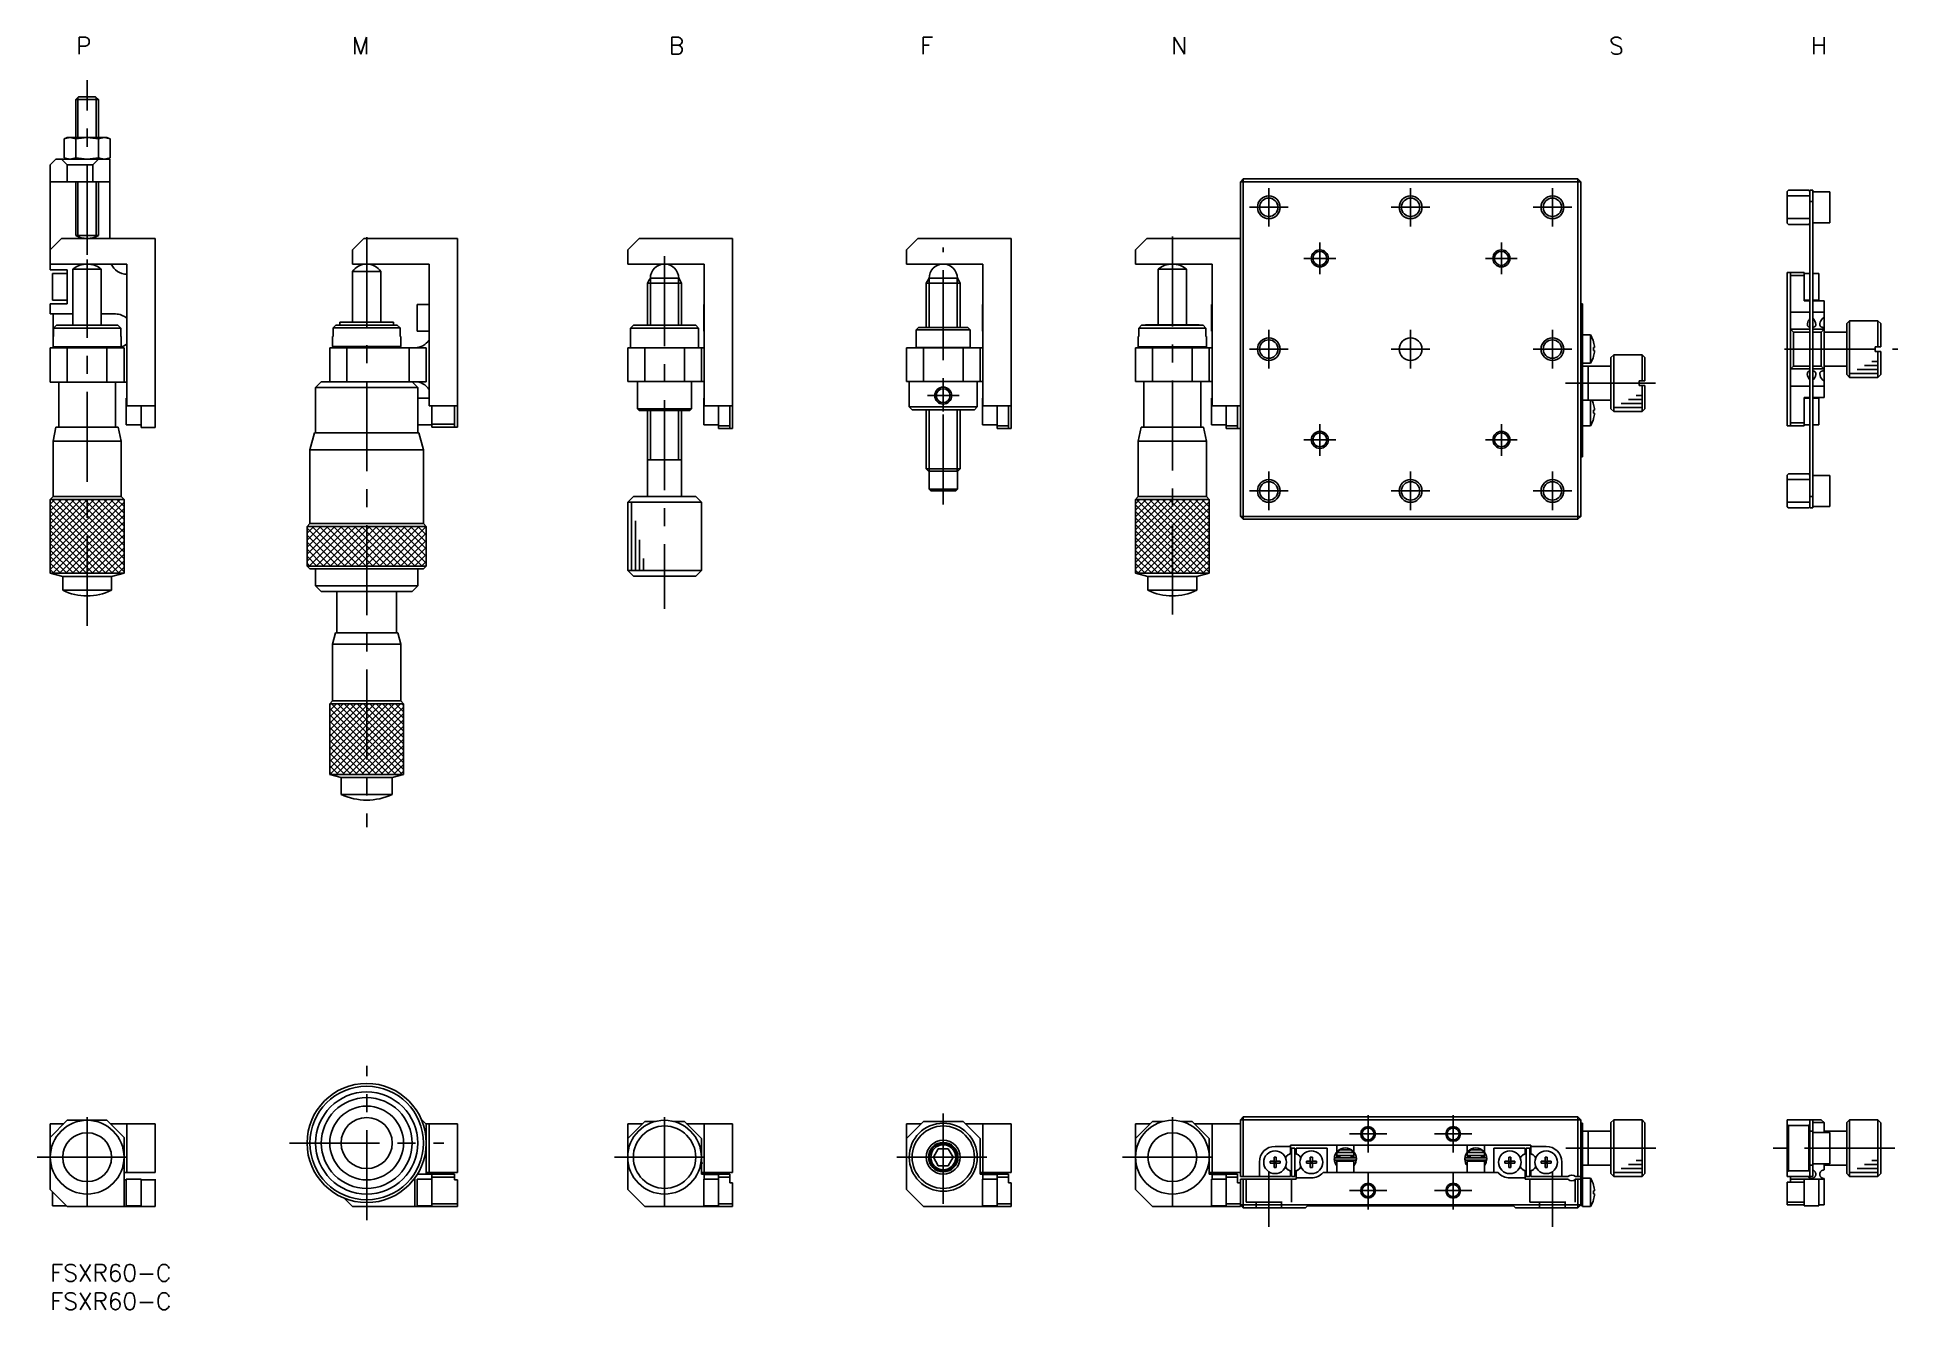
# Model space of a CAD drawing. Extents: x -2 to 326, y -8 to 216.
import ezdxf

# ---------------------------------------------------------------- set-up
doc = ezdxf.new("R2010")
doc.units = 0
doc.header["$LTSCALE"] = 0.5
doc.linetypes.add('CENTER', pattern=[50.8, 31.75, -6.35, 6.35, -6.35])
doc.linetypes.add('DASHED', pattern=[19.05, 12.7, -6.35])
for name, color, linetype in [('MSM_CENTER', 1, 'CENTER'), ('MSM_CONTINUOUS', 7, 'CONTINUOUS'), ('MSM_DASHED', 4, 'DASHED'), ('MSM_NARROW', 5, 'CONTINUOUS'), ('MSM_PART_NUMBER', 7, 'CONTINUOUS')]:
    doc.layers.add(name, color=color, linetype=linetype)
doc.styles.get("Standard").update_dxf_attribs({"font": 'txt.shx', "height": 3, "bigfont": 'bigfont.shx'})

msp = doc.modelspace()

# ---------------------------------------------------------------- texts
at = {"layer": 'MSM_PART_NUMBER'}
for s, p in [('P', (4.56, 213.34)), ('M', (53.18, 213.34)), ('B', (109.06, 213.34)), ('F', (153.37, 213.34)), ('N', (197.63, 213.34)), ('S', (274.81, 213.34)), ('H', (310.4, 213.34))]:
    msp.add_text(s, height=3, dxfattribs=at).set_placement(p)

# ---------------------------------------------------------------- blocks, each defined once
blk = doc.blocks.new('*U4')
at = {"layer": 'MSM_PART_NUMBER'}
blk.add_text('FSXR60-C', height=3, dxfattribs=at).set_placement((0, -3))
blk = doc.blocks.new('*U5')
at = {"layer": 'MSM_PART_NUMBER'}
blk.add_text('FSXR60-C', height=3, dxfattribs=at).set_placement((0, -8))

# ---------------------------------------------------------------- linework, layer by layer
at = {"layer": 'MSM_CENTER'}
for p, q in [((6.5, 177.99), (6.5, 208.75)), ((214.81, 182.95), (214.81, 189.75)), ((239.81, 182.95), (239.81, 189.75)), ((264.81, 182.95), (264.81, 189.75)), ((211.41, 186.35), (218.21, 186.35)), ((236.41, 186.35), (243.21, 186.35)), ((261.41, 186.35), (268.21, 186.35)), ((55.78, 181.1), (55.78, 77.1)), ((197.81, 114.55), (197.81, 182.15)), ((6.5, 112.55), (6.5, 177.15)), ((108.29, 177.75), (108.29, 115.59)), ((157.42, 133.98), (157.42, 179.26)), ((221.01, 177.35), (226.61, 177.35)), ((223.81, 174.55), (223.81, 180.15)), ((253.01, 177.35), (258.61, 177.35)), ((255.81, 174.55), (255.81, 180.15)), ((214.81, 157.95), (214.81, 164.75)), ((239.81, 157.95), (239.81, 164.75)), ((264.81, 157.95), (264.81, 164.75)), ((211.41, 161.35), (218.21, 161.35)), ((236.41, 161.35), (243.21, 161.35)), ((261.41, 161.35), (268.21, 161.35)), ((305.7, 161.35), (325.7, 161.35)), ((157.42, 150.35), (157.42, 155.95)), ((267.11, 155.35), (284.11, 155.35)), ((154.62, 153.15), (160.22, 153.15)), ((223.81, 142.55), (223.81, 148.15)), ((255.81, 142.55), (255.81, 148.15)), ((221.01, 145.35), (226.61, 145.35)), ((253.01, 145.35), (258.61, 145.35)), ((214.81, 132.95), (214.81, 139.75)), ((239.81, 132.95), (239.81, 139.75)), ((264.81, 132.95), (264.81, 139.75)), ((211.41, 136.35), (218.21, 136.35)), ((236.41, 136.35), (243.21, 136.35)), ((261.41, 136.35), (268.21, 136.35)), ((55.78, 7.8), (55.78, 35)), ((6.5, 10.1), (6.5, 27.7)), ((108.29, 10.1), (108.29, 27.7)), ((157.42, 10.7), (157.42, 27.1)), ((197.81, 10.1), (197.81, 27.7)), ((232.31, 19.7), (232.31, 26.3)), ((247.31, 19.7), (247.31, 26.3)), ((229.01, 23), (235.61, 23)), ((244.01, 23), (250.61, 23)), ((42.18, 21.4), (69.38, 21.4)), ((267.16, 20.5), (283.56, 20.5)), ((325.15, 20.5), (303.75, 20.5)), ((-2.3, 18.9), (15.3, 18.9)), ((99.49, 18.9), (117.09, 18.9)), ((149.22, 18.9), (165.62, 18.9)), ((189.01, 18.9), (206.61, 18.9)), ((214.81, 16.4), (214.81, 6.6)), ((264.81, 16.4), (264.81, 6.6)), ((232.31, 9.7), (232.31, 16.3)), ((247.31, 9.7), (247.31, 16.3)), ((229.01, 13), (235.61, 13)), ((244.01, 13), (250.61, 13))]:
    msp.add_line(p, q, dxfattribs=at)
at = {"layer": 'MSM_CONTINUOUS'}
for p, q in [((5, 205.85), (4.5, 205.35)), ((4.5, 205.35), (4.5, 198.65)), ((8.5, 205.35), (4.5, 205.35)), ((5, 205.85), (8, 205.85)), ((8.5, 205.35), (8, 205.85)), ((8.5, 198.65), (8.5, 205.35)), ((3, 198.65), (2.46, 198.45)), ((3.47, 198.65), (2.46, 198.45)), ((2.46, 195.05), (2.46, 198.45)), ((3, 198.65), (10, 198.65)), ((4.48, 198.45), (3.47, 198.65)), ((6.5, 198.65), (4.48, 198.45)), ((4.48, 195.05), (4.48, 198.45)), ((8.52, 198.45), (6.5, 198.65)), ((9.53, 198.65), (8.52, 198.45)), ((8.52, 195.05), (8.52, 198.45)), ((10.54, 198.45), (9.53, 198.65)), ((10.54, 198.45), (10, 198.65)), ((10.54, 195.05), (10.54, 198.45)), ((0, 193.85), (1, 194.85)), ((0, 175.35), (0, 193.85)), ((1, 194.85), (10.5, 194.85)), ((2, 194.85), (3, 193.85)), ((2.46, 195.05), (3, 194.85)), ((2.46, 195.05), (3.47, 194.85)), ((7.5, 193.85), (3, 193.85)), ((3, 193.85), (3, 190.85)), ((3.47, 194.85), (4.48, 195.05)), ((4.48, 195.05), (6.5, 194.85)), ((6.5, 194.85), (8.52, 195.05)), ((7.5, 193.85), (8.5, 194.85)), ((7.5, 190.85), (7.5, 193.85)), ((8.52, 195.05), (9.53, 194.85)), ((9.53, 194.85), (10.54, 195.05)), ((10, 194.85), (10.54, 195.05)), ((10.5, 180.85), (10.5, 194.85)), ((10.5, 190.85), (0, 190.85)), ((4.5, 190.85), (4.5, 181.39)), ((8.5, 181.39), (8.5, 190.85)), ((210.31, 191.35), (209.81, 190.85)), ((209.81, 131.85), (209.81, 190.85)), ((269.81, 190.85), (209.81, 190.85)), ((210.31, 131.35), (210.31, 191.35)), ((210.31, 191.35), (269.31, 191.35)), ((269.31, 131.35), (269.31, 191.35)), ((269.81, 190.85), (269.31, 191.35)), ((269.81, 190.85), (269.81, 131.85)), ((306.4, 189.35), (306.2, 189.15)), ((306.2, 189.15), (306.2, 183.55)), ((310.2, 188.35), (306.2, 188.35)), ((306.4, 189.35), (310, 189.35)), ((310.2, 189.15), (310, 189.35)), ((310.2, 133.35), (310.2, 189.35)), ((310.2, 189.35), (310.7, 189.35)), ((310.7, 187.35), (310.2, 187.35)), ((310.7, 189.35), (310.7, 133.35)), ((313.7, 189.1), (310.7, 189.1)), ((313.7, 183.6), (313.7, 189.1)), ((306.2, 184.35), (310.2, 184.35)), ((2, 180.85), (0, 178.85)), ((18.5, 180.85), (2, 180.85)), ((4.5, 181.39), (8.5, 181.39)), ((18.5, 180.85), (18.5, 147.55)), ((55.28, 180.85), (53.28, 178.85)), ((71.78, 180.85), (55.28, 180.85)), ((71.78, 180.85), (71.78, 147.6)), ((103.79, 180.85), (101.79, 178.85)), ((120.29, 180.85), (103.79, 180.85)), ((120.29, 180.85), (120.29, 147.35)), ((152.92, 180.85), (150.92, 178.85)), ((169.42, 180.85), (152.92, 180.85)), ((169.42, 180.85), (169.42, 147.35)), ((193.31, 180.85), (191.31, 178.85)), ((209.81, 180.85), (193.31, 180.85)), ((306.2, 183.55), (306.4, 183.35)), ((310, 183.35), (306.4, 183.35)), ((310, 183.35), (310.2, 183.55)), ((310.7, 183.6), (313.7, 183.6)), ((53.28, 176.35), (53.28, 178.85)), ((101.79, 176.35), (101.79, 178.85)), ((150.92, 176.35), (150.92, 178.85)), ((191.31, 176.35), (191.31, 178.85)), ((13.5, 176.35), (0, 176.35)), ((0, 175.35), (3, 175.35)), ((0.4, 174.7), (0.4, 170)), ((3, 174.7), (0.4, 174.7)), ((3, 175.35), (3, 169.35)), ((4, 175.47), (4, 165.55)), ((9, 175.47), (4, 175.47)), ((9, 165.55), (9, 175.47)), ((13.5, 176.35), (13.5, 151.35)), ((66.78, 176.35), (53.28, 176.35)), ((53.28, 175.01), (53.28, 166.1)), ((58.28, 175.01), (53.28, 175.01)), ((58.28, 166.1), (58.28, 175.01)), ((66.78, 176.35), (66.78, 151.35)), ((115.29, 176.35), (101.79, 176.35)), ((105.79, 173.85), (105.54, 173.42)), ((105.79, 173.85), (110.79, 173.85)), ((111.04, 173.42), (110.79, 173.85)), ((115.29, 176.35), (115.29, 151.35)), ((164.42, 176.35), (150.92, 176.35)), ((154.92, 173.85), (154.42, 172.98)), ((159.92, 173.85), (154.92, 173.85)), ((160.42, 172.98), (159.92, 173.85)), ((164.42, 176.35), (164.42, 151.35)), ((204.81, 176.35), (191.31, 176.35)), ((195.31, 175.47), (195.31, 165.65)), ((200.31, 175.47), (195.31, 175.47)), ((200.31, 165.65), (200.31, 175.47)), ((204.81, 176.35), (204.81, 151.35)), ((306.2, 174.85), (306.2, 147.85)), ((306.2, 174.85), (309.2, 174.85)), ((306.8, 147.85), (306.8, 174.85)), ((309.2, 174.35), (306.8, 174.35)), ((309.2, 169.85), (309.2, 174.85)), ((310.2, 174.7), (309.2, 174.7)), ((311.8, 174.7), (310.7, 174.7)), ((311.8, 170), (311.8, 174.7)), ((105.54, 173.42), (105.29, 172.98)), ((105.29, 172.98), (105.29, 165.55)), ((111.29, 172.98), (105.29, 172.98)), ((111.29, 172.98), (111.04, 173.42)), ((111.29, 165.55), (111.29, 172.98)), ((154.42, 172.98), (154.42, 165.15)), ((160.42, 172.98), (154.42, 172.98)), ((160.42, 165.15), (160.42, 172.98)), ((3, 169.35), (0, 169.35)), ((0, 167.55), (0, 169.35)), ((0, 167.55), (4, 167.55)), ((0.4, 170), (3, 170)), ((0.5, 167.55), (0.5, 161.55)), ((9, 167.55), (11.5, 167.55)), ((64.68, 169.2), (64.68, 164.5)), ((66.78, 169.2), (64.68, 169.2)), ((115.19, 169.2), (115.19, 164.5)), ((115.29, 169.2), (115.19, 169.2)), ((164.32, 169.2), (164.32, 164.5)), ((164.42, 169.2), (164.32, 169.2)), ((204.71, 169.2), (204.71, 164.5)), ((204.81, 169.2), (204.71, 169.2)), ((269.81, 169.35), (270.11, 169.35)), ((270.11, 167.35), (269.81, 167.35)), ((270.11, 169.35), (270.11, 142.35)), ((306.8, 167.85), (310.2, 167.85)), ((309.2, 170), (310.2, 170)), ((310.2, 169.85), (309.2, 169.85)), ((310.7, 170), (311.8, 170)), ((312.7, 169.85), (310.7, 169.85)), ((310.7, 167.85), (312.7, 167.85)), ((312.7, 169.85), (312.7, 152.85)), ((0.58, 165.05), (1.09, 165.55)), ((12.42, 165.05), (0.58, 165.05)), ((0.58, 163.55), (0.58, 165.05)), ((1.09, 165.55), (11.91, 165.55)), ((11.91, 165.55), (12.42, 165.05)), ((12.42, 165.05), (12.42, 163.55)), ((49.86, 165.1), (50.37, 165.6)), ((61.69, 165.1), (49.86, 165.1)), ((49.86, 163.6), (49.86, 165.1)), ((50.37, 165.6), (61.18, 165.6)), ((60.53, 166.1), (51.03, 166.1)), ((51.03, 166.1), (51.03, 165.6)), ((60.53, 165.6), (60.53, 166.1)), ((61.18, 165.6), (61.69, 165.1)), ((61.69, 165.1), (61.69, 163.6)), ((64.68, 164.5), (66.78, 164.5)), ((102.79, 165.55), (102.29, 165.05)), ((114.29, 165.05), (102.29, 165.05)), ((102.29, 165.05), (102.29, 161.55)), ((102.79, 165.55), (113.79, 165.55)), ((114.29, 165.05), (113.79, 165.55)), ((114.29, 161.55), (114.29, 165.05)), ((115.19, 164.5), (115.29, 164.5)), ((153.07, 165.15), (152.67, 164.75)), ((162.17, 164.75), (152.67, 164.75)), ((152.67, 164.75), (152.67, 161.65)), ((153.07, 165.15), (161.77, 165.15)), ((162.17, 164.75), (161.77, 165.15)), ((162.17, 161.65), (162.17, 164.75)), ((164.32, 164.5), (164.42, 164.5)), ((191.9, 165.05), (192.4, 165.55)), ((203.73, 165.05), (191.9, 165.05)), ((191.9, 163.55), (191.9, 165.05)), ((192.4, 165.55), (203.22, 165.55)), ((202.56, 165.65), (193.06, 165.65)), ((193.06, 165.65), (193.06, 165.55)), ((202.56, 165.55), (202.56, 165.65)), ((203.22, 165.55), (203.73, 165.05)), ((203.73, 165.05), (203.73, 163.55)), ((204.71, 164.5), (204.81, 164.5)), ((306.8, 164.85), (310.2, 164.85)), ((306.8, 164.85), (307.3, 164.35)), ((310.2, 164.35), (307.3, 164.35)), ((307.3, 164.35), (307.3, 158.35)), ((309.75, 165.71), (309.75, 165.82)), ((309.75, 165.7), (309.75, 165.71)), ((309.75, 165.66), (309.75, 165.7)), ((309.75, 165.62), (309.75, 165.66)), ((309.76, 165.58), (309.75, 165.62)), ((309.77, 165.54), (309.76, 165.58)), ((309.78, 165.51), (309.77, 165.54)), ((309.79, 165.49), (309.78, 165.51)), ((309.8, 165.46), (309.79, 165.49)), ((309.82, 165.43), (309.8, 165.46)), ((309.83, 165.41), (309.82, 165.43)), ((309.85, 165.39), (309.83, 165.41)), ((309.87, 165.37), (309.85, 165.39)), ((309.89, 165.35), (309.87, 165.37)), ((309.92, 165.33), (309.89, 165.35)), ((309.94, 165.31), (309.92, 165.33)), ((309.97, 165.29), (309.94, 165.31)), ((310, 165.28), (309.97, 165.29)), ((310.02, 165.26), (310, 165.28)), ((310.05, 165.25), (310.02, 165.26)), ((310.07, 165.24), (310.05, 165.25)), ((310.1, 165.23), (310.07, 165.24)), ((310.13, 165.22), (310.1, 165.23)), ((310.16, 165.21), (310.13, 165.22)), ((310.2, 165.2), (310.16, 165.21)), ((310.7, 166.83), (310.77, 166.76)), ((310.72, 165.19), (310.7, 165.18)), ((310.7, 164.85), (312.7, 164.85)), ((312.2, 164.35), (310.7, 164.35)), ((310.74, 165.19), (310.72, 165.19)), ((310.77, 165.2), (310.74, 165.19)), ((310.8, 165.2), (310.77, 165.2)), ((310.83, 165.21), (310.8, 165.2)), ((310.86, 165.22), (310.83, 165.21)), ((310.89, 165.23), (310.86, 165.22)), ((310.91, 165.24), (310.89, 165.23)), ((310.94, 165.25), (310.91, 165.24)), ((310.96, 165.26), (310.94, 165.25)), ((310.99, 165.27), (310.96, 165.26)), ((311.01, 165.29), (310.99, 165.27)), ((311.04, 165.3), (311.01, 165.29)), ((311.06, 165.32), (311.04, 165.3)), ((311.08, 165.34), (311.06, 165.32)), ((311.11, 165.35), (311.08, 165.34)), ((311.12, 165.37), (311.11, 165.35)), ((311.14, 165.39), (311.12, 165.37)), ((311.16, 165.42), (311.14, 165.39)), ((311.18, 165.44), (311.16, 165.42)), ((311.19, 165.47), (311.18, 165.44)), ((311.21, 165.49), (311.19, 165.47)), ((311.22, 165.52), (311.21, 165.49)), ((311.23, 165.55), (311.22, 165.52)), ((311.24, 165.63), (311.23, 165.58)), ((311.23, 165.58), (311.23, 165.55)), ((311.25, 165.71), (311.24, 165.67)), ((311.24, 165.67), (311.24, 165.63)), ((311.95, 165.71), (311.96, 165.85)), ((311.95, 165.7), (311.95, 165.71)), ((311.95, 165.66), (311.95, 165.7)), ((311.95, 165.63), (311.95, 165.66)), ((311.96, 165.59), (311.95, 165.63)), ((311.96, 165.56), (311.96, 165.59)), ((311.97, 165.53), (311.96, 165.56)), ((311.99, 165.49), (311.97, 165.53)), ((312, 165.46), (311.99, 165.49)), ((312.01, 165.44), (312, 165.46)), ((312.03, 165.42), (312.01, 165.44)), ((312.05, 165.39), (312.03, 165.42)), ((312.07, 165.37), (312.05, 165.39)), ((312.09, 165.35), (312.07, 165.37)), ((312.11, 165.33), (312.09, 165.35)), ((312.13, 165.31), (312.11, 165.33)), ((312.16, 165.3), (312.13, 165.31)), ((312.18, 165.28), (312.16, 165.3)), ((312.21, 165.27), (312.18, 165.28)), ((312.2, 164.35), (312.7, 164.85)), ((312.2, 158.35), (312.2, 164.35)), ((312.24, 165.25), (312.21, 165.27)), ((312.27, 165.24), (312.24, 165.25)), ((312.3, 165.23), (312.27, 165.24)), ((312.32, 165.22), (312.3, 165.23)), ((312.35, 165.21), (312.32, 165.22)), ((312.38, 165.21), (312.35, 165.21)), ((312.41, 165.2), (312.38, 165.21)), ((312.4, 166.74), (312.49, 166.83)), ((312.44, 165.19), (312.41, 165.2)), ((312.47, 165.19), (312.44, 165.19)), ((312.5, 165.18), (312.47, 165.19)), ((312.49, 166.83), (312.59, 166.89)), ((312.53, 165.18), (312.5, 165.18)), ((312.56, 165.18), (312.53, 165.18)), ((312.6, 165.17), (312.56, 165.18)), ((312.59, 166.89), (312.7, 166.91)), ((312.63, 165.17), (312.6, 165.17)), ((312.66, 165.17), (312.63, 165.17)), ((312.7, 165.17), (312.66, 165.17)), ((316.7, 164.35), (312.7, 164.35)), ((317.2, 166.35), (316.7, 165.85)), ((316.7, 156.85), (316.7, 165.85)), ((317.2, 166.35), (317.2, 156.35)), ((322.2, 166.35), (317.2, 166.35)), ((322.7, 165.85), (322.2, 166.35)), ((322.2, 161.75), (322.2, 166.35)), ((322.7, 165.85), (322.7, 161.75)), ((0, 155.55), (0, 161.55)), ((0, 161.55), (13, 161.55)), ((0.5, 163.55), (0.58, 163.55)), ((0.5, 161.75), (12.5, 161.75)), ((0.5, 161.75), (0.7, 161.55)), ((3, 161.55), (3, 155.55)), ((10, 155.55), (10, 161.55)), ((12.3, 161.55), (12.5, 161.75)), ((12.42, 163.55), (12.5, 163.55)), ((12.5, 161.75), (12.5, 163.55)), ((13, 161.55), (13, 155.55)), ((49.28, 161.6), (66.28, 161.6)), ((49.28, 155.6), (49.28, 161.6)), ((49.78, 163.6), (49.78, 161.8)), ((49.78, 163.6), (49.86, 163.6)), ((49.78, 161.8), (61.78, 161.8)), ((49.78, 161.8), (49.98, 161.6)), ((52.28, 161.6), (52.28, 155.6)), ((61.58, 161.6), (61.78, 161.8)), ((61.69, 163.6), (61.78, 163.6)), ((61.78, 161.8), (61.78, 163.6)), ((63.28, 155.6), (63.28, 161.6)), ((66.28, 161.6), (66.28, 155.6)), ((101.79, 155.65), (101.79, 161.55)), ((101.79, 161.55), (115.29, 161.55)), ((104.79, 161.55), (104.79, 155.65)), ((111.79, 155.65), (111.79, 161.55)), ((114.79, 161.55), (114.79, 155.65)), ((150.92, 155.65), (150.92, 161.55)), ((150.92, 161.55), (164.42, 161.55)), ((152.67, 161.65), (162.17, 161.65)), ((152.92, 161.65), (152.92, 161.55)), ((153.92, 161.55), (153.92, 155.65)), ((160.92, 155.65), (160.92, 161.55)), ((161.92, 161.55), (161.92, 161.65)), ((163.92, 161.55), (163.92, 155.65)), ((191.31, 155.65), (191.31, 161.55)), ((191.31, 161.55), (204.81, 161.55)), ((191.81, 163.55), (191.81, 161.75)), ((191.81, 163.55), (191.9, 163.55)), ((191.81, 161.75), (203.81, 161.75)), ((191.81, 161.75), (192.01, 161.55)), ((194.31, 161.55), (194.31, 155.65)), ((201.31, 155.65), (201.31, 161.55)), ((203.61, 161.55), (203.81, 161.75)), ((203.73, 163.55), (203.81, 163.55)), ((203.81, 161.75), (203.81, 163.55)), ((204.31, 161.55), (204.31, 155.65)), ((271.5, 163.85), (270.11, 163.85)), ((271.5, 163.85), (271.5, 158.85)), ((272.07, 162.61), (272.08, 162.61)), ((272.07, 161.61), (272.25, 161.61)), ((272.25, 161.09), (272.07, 161.09)), ((321.7, 161.75), (321.7, 160.95)), ((322.7, 161.75), (321.7, 161.75)), ((321.7, 160.95), (322.7, 160.95)), ((322.2, 156.35), (322.2, 160.95)), ((322.7, 160.95), (322.7, 156.85)), ((270.11, 158.85), (271.5, 158.85)), ((275.11, 158.35), (270.11, 158.35)), ((271.11, 152.35), (271.11, 158.35)), ((272.08, 160.09), (272.07, 160.09)), ((275.61, 160.35), (275.11, 159.85)), ((275.11, 150.85), (275.11, 159.85)), ((280.61, 160.35), (275.61, 160.35)), ((275.61, 160.35), (275.61, 150.35)), ((280.61, 155.75), (280.61, 160.35)), ((281.11, 159.85), (280.61, 160.35)), ((281.11, 159.85), (281.11, 155.75)), ((307.3, 158.35), (306.8, 157.85)), ((310.2, 157.85), (306.8, 157.85)), ((307.3, 158.35), (310.2, 158.35)), ((310.02, 157.43), (310.04, 157.45)), ((310.04, 157.45), (310.07, 157.46)), ((310.07, 157.46), (310.1, 157.47)), ((310.1, 157.47), (310.13, 157.48)), ((310.13, 157.48), (310.16, 157.49)), ((310.16, 157.49), (310.2, 157.5)), ((310.7, 158.35), (312.2, 158.35)), ((312.7, 157.85), (310.7, 157.85)), ((310.7, 157.52), (310.73, 157.51)), ((310.73, 157.51), (310.76, 157.5)), ((310.76, 157.5), (310.79, 157.5)), ((310.79, 157.5), (310.82, 157.49)), ((310.82, 157.49), (310.85, 157.48)), ((310.85, 157.48), (310.88, 157.47)), ((310.88, 157.47), (310.91, 157.46)), ((310.91, 157.46), (310.93, 157.45)), ((310.93, 157.45), (310.96, 157.44)), ((310.96, 157.44), (310.98, 157.43)), ((312.7, 157.85), (312.2, 158.35)), ((312.21, 157.43), (312.24, 157.44)), ((312.24, 157.44), (312.27, 157.46)), ((312.27, 157.46), (312.3, 157.47)), ((312.3, 157.47), (312.33, 157.48)), ((312.33, 157.48), (312.35, 157.49)), ((312.35, 157.49), (312.38, 157.49)), ((312.38, 157.49), (312.41, 157.5)), ((312.41, 157.5), (312.44, 157.51)), ((312.44, 157.51), (312.47, 157.51)), ((312.47, 157.51), (312.5, 157.52)), ((312.5, 157.52), (312.53, 157.52)), ((312.53, 157.52), (312.56, 157.52)), ((312.56, 157.52), (312.59, 157.53)), ((312.59, 157.53), (312.63, 157.53)), ((312.63, 157.53), (312.66, 157.53)), ((312.66, 157.53), (312.7, 157.53)), ((312.7, 158.35), (316.7, 158.35)), ((13, 155.55), (0, 155.55)), ((1.5, 155.55), (1.5, 147.6)), ((11.5, 147.6), (11.5, 155.55)), ((47.78, 155.6), (46.78, 154.6)), ((64.78, 154.6), (46.78, 154.6)), ((46.78, 154.6), (46.78, 146.6)), ((66.28, 155.6), (47.78, 155.6)), ((64.78, 154.6), (63.78, 155.6)), ((64.78, 146.6), (64.78, 154.6)), ((115.29, 155.65), (101.79, 155.65)), ((103.54, 155.65), (103.54, 150.85)), ((113.04, 150.85), (113.04, 155.65)), ((164.42, 155.65), (150.92, 155.65)), ((151.42, 155.65), (151.42, 151.15)), ((163.42, 151.15), (163.42, 155.65)), ((204.81, 155.65), (191.31, 155.65)), ((192.81, 155.65), (192.81, 147.6)), ((202.81, 147.6), (202.81, 155.65)), ((280.11, 155.75), (280.11, 154.95)), ((281.11, 155.75), (280.11, 155.75)), ((280.11, 154.95), (281.11, 154.95)), ((280.61, 150.35), (280.61, 154.95)), ((281.11, 154.95), (281.11, 150.85)), ((306.8, 154.85), (310.2, 154.85)), ((309.75, 157.1), (309.76, 157.13)), ((309.75, 157.07), (309.75, 157.1)), ((309.75, 157.03), (309.75, 157.07)), ((309.75, 156.99), (309.75, 157.03)), ((309.75, 156.99), (309.75, 156.99)), ((309.76, 157.13), (309.77, 157.17)), ((309.77, 157.17), (309.78, 157.2)), ((309.78, 157.2), (309.8, 157.23)), ((309.8, 157.23), (309.81, 157.25)), ((309.81, 157.25), (309.82, 157.27)), ((309.82, 157.27), (309.84, 157.3)), ((309.84, 157.3), (309.86, 157.32)), ((309.86, 157.32), (309.88, 157.34)), ((309.88, 157.34), (309.9, 157.36)), ((309.9, 157.36), (309.92, 157.38)), ((309.92, 157.38), (309.94, 157.39)), ((309.94, 157.39), (309.97, 157.41)), ((309.97, 157.41), (309.99, 157.42)), ((309.99, 157.42), (310.02, 157.43)), ((310.7, 154.85), (312.7, 154.85)), ((310.98, 157.43), (311.01, 157.42)), ((311.01, 157.42), (311.03, 157.4)), ((311.03, 157.4), (311.05, 157.39)), ((311.05, 157.39), (311.07, 157.37)), ((311.07, 157.37), (311.1, 157.35)), ((311.1, 157.35), (311.12, 157.33)), ((311.12, 157.33), (311.14, 157.31)), ((311.14, 157.31), (311.15, 157.29)), ((311.15, 157.29), (311.17, 157.27)), ((311.17, 157.27), (311.19, 157.24)), ((311.19, 157.24), (311.2, 157.21)), ((311.2, 157.21), (311.21, 157.18)), ((311.21, 157.18), (311.22, 157.15)), ((311.22, 157.15), (311.23, 157.12)), ((311.23, 157.12), (311.24, 157.08)), ((311.25, 156.99), (311.23, 156.86)), ((311.24, 157.08), (311.24, 157.05)), ((311.24, 157.05), (311.24, 157.01)), ((311.24, 157.01), (311.25, 156.99)), ((311.95, 157.07), (311.96, 157.11)), ((311.95, 157.03), (311.95, 157.07)), ((311.95, 156.99), (311.95, 157.03)), ((311.96, 157.15), (311.98, 157.18)), ((311.96, 157.11), (311.96, 157.15)), ((311.98, 157.18), (311.99, 157.22)), ((311.99, 157.22), (312, 157.24)), ((312, 157.24), (312.02, 157.27)), ((312.02, 157.27), (312.03, 157.29)), ((312.03, 157.29), (312.05, 157.31)), ((312.05, 157.31), (312.07, 157.33)), ((312.07, 157.33), (312.09, 157.35)), ((312.09, 157.35), (312.12, 157.37)), ((312.12, 157.37), (312.14, 157.39)), ((312.14, 157.39), (312.16, 157.4)), ((312.16, 157.4), (312.18, 157.42)), ((312.18, 157.42), (312.21, 157.43)), ((312.49, 155.87), (312.4, 155.95)), ((312.58, 155.81), (312.49, 155.87)), ((312.7, 155.79), (312.58, 155.81)), ((316.7, 156.85), (317.2, 156.35)), ((317.2, 156.35), (322.2, 156.35)), ((322.2, 156.35), (322.7, 156.85)), ((13.4, 152.7), (13.4, 148)), ((13.5, 152.7), (13.4, 152.7)), ((18.5, 151.35), (13.5, 151.35)), ((16, 151.35), (16, 147.55)), ((66.78, 152.7), (64.78, 152.7)), ((71.78, 151.35), (66.78, 151.35)), ((67.28, 147.6), (67.28, 151.35)), ((71.28, 151.35), (71.28, 147.6)), ((115.19, 152.7), (115.19, 148)), ((115.29, 152.7), (115.19, 152.7)), ((120.29, 151.35), (115.29, 151.35)), ((117.79, 147.35), (117.79, 151.35)), ((119.79, 151.35), (119.79, 147.35)), ((151.42, 151.15), (163.42, 151.15)), ((151.42, 151.15), (151.92, 150.65)), ((162.92, 150.65), (163.42, 151.15)), ((164.32, 152.7), (164.32, 148)), ((164.42, 152.7), (164.32, 152.7)), ((169.42, 151.35), (164.42, 151.35)), ((166.92, 147.35), (166.92, 151.35)), ((168.92, 151.35), (168.92, 147.35)), ((204.71, 152.7), (204.71, 148)), ((204.81, 152.7), (204.71, 152.7)), ((209.81, 151.35), (204.81, 151.35)), ((207.31, 147.35), (207.31, 151.35)), ((209.31, 151.35), (209.31, 147.35)), ((270.11, 152.35), (275.11, 152.35)), ((271.5, 152.35), (271.5, 147.85)), ((272.07, 151.61), (272.08, 151.61)), ((309.2, 147.85), (309.2, 152.85)), ((309.2, 152.85), (310.2, 152.85)), ((310.2, 152.7), (309.2, 152.7)), ((310.7, 152.85), (312.7, 152.85)), ((311.8, 152.7), (310.7, 152.7)), ((311.8, 148), (311.8, 152.7)), ((1, 147.6), (0.5, 145.1)), ((12, 147.6), (1, 147.6)), ((12.5, 145.1), (12, 147.6)), ((13.4, 148), (16, 148)), ((64.78, 148), (67.28, 148)), ((67.28, 148.1), (71.28, 148.1)), ((71.78, 147.6), (67.28, 147.6)), ((103.54, 150.85), (113.04, 150.85)), ((103.54, 150.85), (103.84, 150.55)), ((112.74, 150.55), (103.84, 150.55)), ((105.29, 150.55), (105.29, 135.35)), ((111.29, 135.35), (111.29, 150.55)), ((112.74, 150.55), (113.04, 150.85)), ((115.19, 148), (117.79, 148)), ((117.79, 147.85), (119.79, 147.85)), ((162.92, 150.65), (151.92, 150.65)), ((154.42, 150.65), (154.42, 140.25)), ((160.42, 140.25), (160.42, 150.65)), ((164.32, 148), (166.92, 148)), ((166.92, 147.85), (168.92, 147.85)), ((192.31, 147.6), (191.81, 145.1)), ((203.31, 147.6), (192.31, 147.6)), ((203.81, 145.1), (203.31, 147.6)), ((204.71, 148), (207.31, 148)), ((207.31, 147.85), (209.31, 147.85)), ((270.11, 147.85), (271.5, 147.85)), ((272.07, 150.61), (272.25, 150.61)), ((272.25, 150.09), (272.07, 150.09)), ((272.08, 149.09), (272.07, 149.09)), ((275.11, 150.85), (275.61, 150.35)), ((275.61, 150.35), (280.61, 150.35)), ((280.61, 150.35), (281.11, 150.85)), ((309.2, 147.85), (306.2, 147.85)), ((306.8, 148.35), (309.2, 148.35)), ((309.2, 148), (310.2, 148)), ((310.7, 148), (311.8, 148)), ((12.5, 145.1), (0.5, 145.1)), ((0.5, 145.1), (0.5, 135.35)), ((12.5, 135.35), (12.5, 145.1)), ((18.5, 147.55), (16, 147.55)), ((46.58, 146.6), (45.78, 143.6)), ((64.98, 146.6), (46.58, 146.6)), ((65.78, 143.6), (64.98, 146.6)), ((119.79, 147.35), (117.79, 147.35)), ((119.79, 147.35), (120.29, 147.35)), ((168.92, 147.35), (166.92, 147.35)), ((168.92, 147.35), (169.42, 147.35)), ((203.81, 145.1), (191.81, 145.1)), ((191.81, 145.1), (191.81, 135.35)), ((203.81, 135.35), (203.81, 145.1)), ((209.31, 147.35), (207.31, 147.35)), ((209.31, 147.35), (209.81, 147.35)), ((269.81, 144.35), (270.11, 144.35)), ((65.78, 143.6), (45.78, 143.6)), ((45.78, 143.6), (45.78, 130.6)), ((65.78, 130.6), (65.78, 143.6)), ((105.29, 141.85), (111.29, 141.85)), ((270.11, 142.35), (269.81, 142.35)), ((154.42, 140.25), (160.42, 140.25)), ((154.42, 140.25), (154.82, 139.85)), ((160.02, 139.85), (154.82, 139.85)), ((154.92, 139.85), (154.92, 136.65)), ((159.92, 136.65), (159.92, 139.85)), ((160.02, 139.85), (160.42, 140.25)), ((306.4, 139.35), (306.2, 139.15)), ((306.2, 139.15), (306.2, 133.55)), ((310.2, 138.35), (306.2, 138.35)), ((306.4, 139.35), (310, 139.35)), ((310.2, 139.15), (310, 139.35)), ((313.7, 139.1), (310.7, 139.1)), ((313.7, 133.6), (313.7, 139.1)), ((0.5, 135.35), (0, 134.85)), ((13, 134.85), (0, 134.85)), ((0, 134.85), (0, 121.85)), ((12.5, 135.35), (0.5, 135.35)), ((13, 134.85), (12.5, 135.35)), ((13, 121.85), (13, 134.85)), ((102.79, 135.35), (101.79, 134.35)), ((102.79, 135.35), (113.79, 135.35)), ((114.79, 134.35), (113.79, 135.35)), ((154.92, 136.65), (159.92, 136.65)), ((154.92, 136.65), (155.22, 136.35)), ((159.62, 136.35), (155.22, 136.35)), ((159.62, 136.35), (159.92, 136.65)), ((191.81, 135.35), (191.31, 134.85)), ((204.31, 134.85), (191.31, 134.85)), ((191.31, 134.85), (191.31, 121.85)), ((203.81, 135.35), (191.81, 135.35)), ((204.31, 134.85), (203.81, 135.35)), ((204.31, 121.85), (204.31, 134.85)), ((310.2, 135.35), (310.7, 135.35)), ((114.79, 134.35), (101.79, 134.35)), ((101.79, 134.35), (101.79, 122.35)), ((114.79, 122.35), (114.79, 134.35)), ((209.81, 131.85), (210.31, 131.35)), ((209.81, 131.85), (269.81, 131.85)), ((269.31, 131.35), (210.31, 131.35)), ((269.31, 131.35), (269.81, 131.85)), ((306.2, 134.35), (310.2, 134.35)), ((306.2, 133.55), (306.4, 133.35)), ((310, 133.35), (306.4, 133.35)), ((310, 133.35), (310.2, 133.55)), ((310.7, 133.35), (310.2, 133.35)), ((310.7, 133.6), (313.7, 133.6)), ((45.78, 130.6), (45.28, 130.1)), ((45.28, 130.1), (45.28, 123.1)), ((66.28, 130.1), (45.28, 130.1)), ((65.78, 130.6), (45.78, 130.6)), ((66.28, 130.1), (65.78, 130.6)), ((66.28, 123.1), (66.28, 130.1)), ((0, 121.85), (2.2, 121.26)), ((0, 121.85), (13, 121.85)), ((10.8, 121.26), (13, 121.85)), ((66.28, 123.1), (45.28, 123.1)), ((45.28, 123.1), (45.78, 122.6)), ((65.78, 122.6), (45.78, 122.6)), ((46.78, 122.6), (46.78, 119.6)), ((64.78, 119.6), (64.78, 122.6)), ((65.78, 122.6), (66.28, 123.1)), ((101.79, 122.35), (114.79, 122.35)), ((101.79, 122.35), (102.79, 121.35)), ((113.79, 121.35), (114.79, 122.35)), ((191.31, 121.85), (193.51, 121.26)), ((191.31, 121.85), (204.31, 121.85)), ((202.11, 121.26), (204.31, 121.85)), ((10.8, 121.26), (2.2, 121.26)), ((2.2, 121.26), (2.2, 118.85)), ((10.8, 118.85), (2.2, 118.85)), ((10.8, 118.85), (10.8, 121.26)), ((64.78, 119.6), (46.78, 119.6)), ((46.78, 119.6), (47.78, 118.6)), ((63.78, 118.6), (47.78, 118.6)), ((50.53, 118.6), (50.53, 111.35)), ((61.03, 111.35), (61.03, 118.6)), ((63.78, 118.6), (64.78, 119.6)), ((113.79, 121.35), (102.79, 121.35)), ((202.11, 121.26), (193.51, 121.26)), ((193.51, 121.26), (193.51, 118.85)), ((202.11, 118.85), (193.51, 118.85)), ((202.11, 118.85), (202.11, 121.26)), ((50.28, 111.35), (49.78, 109.35)), ((49.78, 109.35), (49.78, 99.35)), ((61.78, 109.35), (49.78, 109.35)), ((61.28, 111.35), (50.28, 111.35)), ((61.78, 109.35), (61.28, 111.35)), ((61.78, 99.35), (61.78, 109.35)), ((49.78, 99.35), (49.28, 98.85)), ((62.28, 98.85), (49.28, 98.85)), ((49.28, 98.85), (49.28, 86.35)), ((61.78, 99.35), (49.78, 99.35)), ((62.28, 98.85), (61.78, 99.35)), ((62.28, 86.35), (62.28, 98.85)), ((49.28, 86.35), (51.28, 85.85)), ((49.28, 86.35), (62.28, 86.35)), ((60.28, 85.85), (51.28, 85.85)), ((51.28, 85.85), (51.28, 82.86)), ((60.28, 85.85), (62.28, 86.35)), ((60.28, 82.86), (60.28, 85.85)), ((60.28, 82.86), (51.28, 82.86)), ((3, 25.4), (0, 22.4)), ((0, 13.2), (0, 24.8)), ((2.4, 24.8), (0, 24.8)), ((10, 25.4), (3, 25.4)), ((13, 22.4), (10, 25.4)), ((18.5, 24.8), (10.6, 24.8)), ((13.5, 24.8), (13.5, 16.2)), ((18.5, 16.2), (18.5, 24.8)), ((66.28, 24.7), (65.42, 25.56)), ((71.78, 24.8), (66.18, 24.8)), ((66.28, 15.9), (66.28, 24.7)), ((66.78, 24.8), (66.78, 16.2)), ((71.78, 24.8), (71.78, 16.2)), ((104.79, 25.2), (101.79, 22.2)), ((101.79, 24.8), (101.79, 13.2)), ((104.39, 24.8), (101.79, 24.8)), ((104.79, 25.2), (106.69, 25.2)), ((109.89, 25.2), (111.79, 25.2)), ((114.79, 22.2), (111.79, 25.2)), ((120.29, 24.8), (112.19, 24.8)), ((115.29, 24.8), (115.29, 16.2)), ((120.29, 24.8), (120.29, 16.2)), ((153.92, 25.2), (150.92, 22.2)), ((150.92, 24.8), (150.92, 13.2)), ((153.52, 24.8), (150.92, 24.8)), ((153.92, 25.2), (160.92, 25.2)), ((163.92, 22.2), (160.92, 25.2)), ((169.42, 24.8), (161.32, 24.8)), ((164.42, 24.8), (164.42, 16.2)), ((169.42, 24.8), (169.42, 16.2)), ((194.31, 25.2), (191.31, 22.2)), ((191.31, 24.8), (191.31, 13.2)), ((193.91, 24.8), (191.31, 24.8)), ((194.31, 25.2), (196.21, 25.2)), ((199.41, 25.2), (201.31, 25.2)), ((204.31, 22.2), (201.31, 25.2)), ((209.81, 24.8), (201.71, 24.8)), ((204.81, 24.8), (204.81, 16.2)), ((209.81, 25.5), (210.31, 26)), ((209.81, 15.5), (209.81, 25.5)), ((209.81, 25.5), (269.81, 25.5)), ((210.31, 26), (210.31, 15.5)), ((210.31, 26), (269.31, 26)), ((269.31, 15.5), (269.31, 26)), ((269.81, 25.5), (269.31, 26)), ((269.81, 10.4), (269.81, 25.5)), ((269.81, 24.9), (270.11, 24.9)), ((270.11, 24.9), (270.11, 10.2)), ((275.11, 23.5), (270.11, 23.5)), ((271.11, 23.5), (271.11, 17.5)), ((275.61, 25.5), (275.11, 25)), ((275.11, 16), (275.11, 25)), ((280.11, 25.5), (275.61, 25.5)), ((275.61, 25.5), (275.61, 15.5)), ((280.11, 25.5), (280.11, 25.48)), ((280.11, 25.48), (280.61, 25.48)), ((280.61, 15.52), (280.61, 25.48)), ((280.61, 25.48), (281.11, 24.98)), ((281.11, 24.98), (281.11, 16.02)), ((306.2, 25.5), (306.2, 15.5)), ((306.2, 25.5), (312.2, 25.5)), ((306.2, 24.7), (306.4, 24.5)), ((310, 24.5), (306.4, 24.5)), ((306.4, 24.5), (306.4, 16.5)), ((310, 24.5), (310.2, 24.7)), ((310, 16.5), (310, 24.5)), ((310.2, 25.5), (310.2, 15.5)), ((310.7, 23.5), (310.2, 23.5)), ((310.7, 25.5), (310.7, 15.5)), ((312.7, 25), (310.7, 25)), ((313.7, 23.25), (310.7, 23.25)), ((312.7, 25), (312.2, 25.5)), ((312.7, 25), (312.7, 23.25)), ((316.7, 23.5), (312.7, 23.5)), ((313.7, 17.75), (313.7, 23.25)), ((317.2, 25.5), (316.7, 25)), ((316.7, 16), (316.7, 25)), ((317.2, 25.5), (317.2, 15.5)), ((321.7, 25.5), (317.2, 25.5)), ((321.7, 25.5), (321.7, 25.48)), ((321.7, 25.48), (322.2, 25.48)), ((322.2, 15.52), (322.2, 25.48)), ((322.2, 25.48), (322.7, 24.98)), ((322.7, 24.98), (322.7, 16.02)), ((13, 22.4), (13, 10.2)), ((114.79, 15.9), (114.79, 22.2)), ((156.55, 20.4), (155.69, 18.9)), ((158.29, 20.4), (156.55, 20.4)), ((159.15, 18.9), (158.29, 20.4)), ((163.92, 15.9), (163.92, 22.2)), ((204.31, 15.9), (204.31, 22.2)), ((218.61, 20.8), (215.91, 20.8)), ((218.61, 21), (261.01, 21)), ((218.61, 21), (218.61, 19.55)), ((218.81, 20.5), (218.81, 15.5)), ((219.41, 20.5), (218.81, 20.5)), ((219.41, 15.5), (219.41, 20.5)), ((219.61, 20.5), (225.11, 20.5)), ((219.61, 19.55), (219.61, 20.5)), ((225.11, 16.2), (225.11, 20.5)), ((226.81, 21), (226.81, 19.84)), ((229.81, 19.7), (226.81, 19.7)), ((226.81, 19.7), (226.81, 19.2)), ((226.87, 19.7), (227.4, 20.2)), ((227.39, 20.2), (229.23, 20.2)), ((229.23, 20.2), (229.76, 19.7)), ((229.81, 19.84), (229.81, 21)), ((229.81, 19.84), (229.81, 19.84)), ((229.81, 19.84), (229.81, 19.84)), ((229.81, 19.2), (229.81, 19.7)), ((249.81, 21), (249.81, 19.84)), ((252.81, 19.7), (249.81, 19.7)), ((249.81, 19.7), (249.81, 19.2)), ((249.87, 19.7), (250.4, 20.2)), ((250.39, 20.2), (252.23, 20.2)), ((252.23, 20.2), (252.76, 19.7)), ((252.81, 19.84), (252.81, 21)), ((252.81, 19.84), (252.81, 19.84)), ((252.81, 19.84), (252.81, 19.84)), ((252.81, 19.2), (252.81, 19.7)), ((254.51, 20.5), (260.01, 20.5)), ((254.51, 16.2), (254.51, 20.5)), ((260.01, 19.55), (260.01, 20.5)), ((260.21, 20.5), (260.21, 15.5)), ((260.81, 20.5), (260.21, 20.5)), ((260.81, 15.5), (260.81, 20.5)), ((261.01, 19.55), (261.01, 21)), ((263.71, 20.8), (261.01, 20.8)), ((270.11, 22.9), (269.81, 22.9)), ((115.06, 17.83), (114.78, 17.92)), ((115.06, 17.83), (115.06, 17.83)), ((155.69, 18.9), (156.55, 17.4)), ((156.55, 17.4), (158.29, 17.4)), ((158.29, 17.4), (159.15, 18.9)), ((213.16, 18.05), (213.16, 15.5)), ((215.03, 18.18), (215.73, 18.18)), ((215.03, 18.18), (215.03, 17.82)), ((215.73, 17.82), (215.03, 17.82)), ((215.73, 18.18), (215.73, 18.89)), ((215.73, 18.89), (216.09, 18.89)), ((215.74, 18.17), (215.73, 18.18)), ((215.74, 17.83), (215.73, 17.82)), ((215.73, 17.11), (215.73, 17.82)), ((215.73, 17.11), (216.09, 17.11)), ((215.74, 18.17), (216.08, 18.17)), ((215.74, 17.83), (215.74, 18.17)), ((216.08, 17.83), (215.74, 17.83)), ((216.08, 18.17), (216.09, 18.18)), ((216.08, 18.17), (216.08, 17.83)), ((216.08, 17.83), (216.09, 17.82)), ((216.09, 18.89), (216.09, 18.18)), ((216.09, 18.18), (216.8, 18.18)), ((216.8, 17.82), (216.09, 17.82)), ((216.09, 17.82), (216.09, 17.11)), ((216.8, 18.18), (216.8, 17.82)), ((218.61, 19.55), (218.35, 19.4)), ((218.35, 16.6), (218.61, 16.45)), ((218.61, 16.45), (218.61, 15.5)), ((219.61, 19.55), (219.87, 19.4)), ((219.87, 16.6), (219.61, 16.45)), ((219.61, 16.45), (219.61, 15)), ((221.43, 18.18), (222.13, 18.18)), ((221.43, 18.18), (221.43, 17.82)), ((222.13, 17.82), (221.43, 17.82)), ((222.13, 18.18), (222.13, 18.89)), ((222.13, 18.89), (222.49, 18.89)), ((222.14, 18.17), (222.13, 18.18)), ((222.14, 17.83), (222.13, 17.82)), ((222.13, 17.11), (222.13, 17.82)), ((222.13, 17.11), (222.49, 17.11)), ((222.14, 18.17), (222.48, 18.17)), ((222.14, 17.83), (222.14, 18.17)), ((222.48, 17.83), (222.14, 17.83)), ((222.48, 18.17), (222.49, 18.18)), ((222.48, 18.17), (222.48, 17.83)), ((222.48, 17.83), (222.49, 17.82)), ((222.49, 18.89), (222.49, 18.18)), ((222.49, 18.18), (223.2, 18.18)), ((223.2, 17.82), (222.49, 17.82)), ((222.49, 17.82), (222.49, 17.11)), ((223.2, 18.18), (223.2, 17.82)), ((230.06, 18.79), (226.56, 18.79)), ((226.56, 18.4), (230.06, 18.4)), ((226.77, 18.79), (226.88, 19.2)), ((226.81, 18.2), (226.77, 18.4)), ((226.81, 19.2), (229.81, 19.2)), ((226.81, 19.01), (226.81, 19)), ((226.81, 19.01), (226.81, 19.01)), ((226.81, 19.01), (226.81, 19.01)), ((226.81, 19.01), (226.81, 19.01)), ((226.81, 19.01), (226.81, 19.01)), ((226.81, 19), (227.31, 19)), ((229.81, 18.2), (226.81, 18.2)), ((226.81, 18.19), (226.81, 18.2)), ((226.81, 18.2), (226.81, 16.2)), ((226.87, 18.2), (227.12, 18.4)), ((227.31, 19.2), (227.31, 18.79)), ((227.31, 18.4), (227.31, 18.2)), ((229.31, 18.79), (229.31, 19.2)), ((229.31, 19), (229.81, 19)), ((229.31, 18.2), (229.31, 18.4)), ((229.46, 18.4), (229.54, 18.39)), ((229.54, 18.39), (229.75, 18.2)), ((229.75, 19.2), (229.86, 18.79)), ((229.81, 19.01), (229.81, 19.01)), ((229.81, 19.01), (229.81, 19.01)), ((229.81, 19), (229.81, 19.01)), ((229.81, 16.2), (229.81, 18.2)), ((230.1, 17.83), (229.81, 17.92)), ((229.81, 17.36), (230.09, 17.83)), ((230.09, 18.4), (230.09, 18.41)), ((230.1, 18.37), (230.09, 18.4)), ((230.12, 18.34), (230.1, 18.37)), ((230.1, 17.83), (230.11, 17.87)), ((230.11, 17.87), (230.12, 17.9)), ((230.13, 18.3), (230.12, 18.34)), ((230.12, 17.9), (230.13, 17.93)), ((230.13, 18.27), (230.13, 18.3)), ((230.14, 18.24), (230.13, 18.27)), ((230.13, 17.93), (230.14, 17.96)), ((230.15, 18.2), (230.14, 18.24)), ((230.14, 17.96), (230.15, 18)), ((230.15, 18.17), (230.15, 18.2)), ((230.15, 18.13), (230.15, 18.17)), ((230.16, 18.1), (230.15, 18.13)), ((230.15, 18.07), (230.16, 18.1)), ((230.15, 18.03), (230.15, 18.07)), ((230.15, 18), (230.15, 18.03)), ((230.16, 18.11), (230.26, 18.57)), ((253.06, 18.79), (249.56, 18.79)), ((249.56, 18.4), (253.06, 18.4)), ((249.77, 18.79), (249.88, 19.2)), ((249.81, 18.2), (249.77, 18.4)), ((249.81, 19.2), (252.81, 19.2)), ((249.81, 19.01), (249.81, 19)), ((249.81, 19.01), (249.81, 19.01)), ((249.81, 19.01), (249.81, 19.01)), ((249.81, 19.01), (249.81, 19.01)), ((249.81, 19.01), (249.81, 19.01)), ((249.81, 19), (250.31, 19)), ((252.81, 18.2), (249.81, 18.2)), ((249.81, 18.19), (249.81, 18.2)), ((249.81, 18.2), (249.81, 16.2)), ((249.87, 18.2), (250.12, 18.4)), ((250.31, 19.2), (250.31, 18.79)), ((250.31, 18.4), (250.31, 18.2)), ((252.31, 18.79), (252.31, 19.2)), ((252.31, 19), (252.81, 19)), ((252.31, 18.2), (252.31, 18.4)), ((252.46, 18.4), (252.54, 18.39)), ((252.54, 18.39), (252.75, 18.2)), ((252.75, 19.2), (252.86, 18.79)), ((252.81, 19.01), (252.81, 19.01)), ((252.81, 19.01), (252.81, 19.01)), ((252.81, 19), (252.81, 19.01)), ((252.81, 16.2), (252.81, 18.2)), ((253.1, 17.83), (252.81, 17.92)), ((252.81, 17.36), (253.09, 17.83)), ((253.09, 18.4), (253.09, 18.41)), ((253.1, 18.37), (253.09, 18.4)), ((253.12, 18.34), (253.1, 18.37)), ((253.1, 17.83), (253.11, 17.87)), ((253.11, 17.87), (253.12, 17.9)), ((253.13, 18.3), (253.12, 18.34)), ((253.12, 17.9), (253.13, 17.93)), ((253.13, 18.27), (253.13, 18.3)), ((253.14, 18.24), (253.13, 18.27)), ((253.13, 17.93), (253.14, 17.96)), ((253.15, 18.2), (253.14, 18.24)), ((253.14, 17.96), (253.15, 18)), ((253.15, 18.17), (253.15, 18.2)), ((253.15, 18.13), (253.15, 18.17)), ((253.16, 18.1), (253.15, 18.13)), ((253.15, 18.07), (253.16, 18.1)), ((253.15, 18.03), (253.15, 18.07)), ((253.15, 18), (253.15, 18.03)), ((253.16, 18.11), (253.26, 18.57)), ((256.43, 18.18), (257.13, 18.18)), ((256.43, 18.18), (256.43, 17.82)), ((257.13, 17.82), (256.43, 17.82)), ((257.13, 18.18), (257.13, 18.89)), ((257.13, 18.89), (257.49, 18.89)), ((257.14, 18.17), (257.13, 18.18)), ((257.14, 17.83), (257.13, 17.82)), ((257.13, 17.11), (257.13, 17.82)), ((257.13, 17.11), (257.49, 17.11)), ((257.14, 18.17), (257.48, 18.17)), ((257.14, 17.83), (257.14, 18.17)), ((257.48, 17.83), (257.14, 17.83)), ((257.48, 18.17), (257.49, 18.18)), ((257.48, 18.17), (257.48, 17.83)), ((257.48, 17.83), (257.49, 17.82)), ((257.49, 18.89), (257.49, 18.18)), ((257.49, 18.18), (258.2, 18.18)), ((258.2, 17.82), (257.49, 17.82)), ((257.49, 17.82), (257.49, 17.11)), ((258.2, 18.18), (258.2, 17.82)), ((260.01, 19.55), (259.75, 19.4)), ((259.75, 16.6), (260.01, 16.45)), ((260.01, 15), (260.01, 16.45)), ((261.01, 19.55), (261.27, 19.4)), ((261.27, 16.6), (261.01, 16.45)), ((261.01, 15.5), (261.01, 16.45)), ((262.83, 18.18), (263.53, 18.18)), ((262.83, 18.18), (262.83, 17.82)), ((263.53, 17.82), (262.83, 17.82)), ((263.53, 18.18), (263.53, 18.89)), ((263.53, 18.89), (263.89, 18.89)), ((263.54, 18.17), (263.53, 18.18)), ((263.54, 17.83), (263.53, 17.82)), ((263.53, 17.11), (263.53, 17.82)), ((263.53, 17.11), (263.89, 17.11)), ((263.54, 18.17), (263.88, 18.17)), ((263.54, 17.83), (263.54, 18.17)), ((263.88, 17.83), (263.54, 17.83)), ((263.88, 18.17), (263.89, 18.18)), ((263.88, 18.17), (263.88, 17.83)), ((263.88, 17.83), (263.89, 17.82)), ((263.89, 18.89), (263.89, 18.18)), ((263.89, 18.18), (264.6, 18.18)), ((264.6, 17.82), (263.89, 17.82)), ((263.89, 17.82), (263.89, 17.11)), ((264.6, 18.18), (264.6, 17.82)), ((266.46, 15.5), (266.46, 18.05)), ((270.11, 17.5), (275.11, 17.5)), ((306.4, 16.5), (306.2, 16.3)), ((306.4, 16.5), (310, 16.5)), ((310.2, 16.3), (310, 16.5)), ((310.2, 17.5), (310.7, 17.5)), ((310.7, 17.75), (313.7, 17.75)), ((310.7, 16.62), (310.73, 16.61)), ((310.73, 16.61), (310.76, 16.6)), ((310.76, 16.6), (310.79, 16.59)), ((310.79, 16.59), (310.82, 16.58)), ((310.82, 16.58), (310.85, 16.56)), ((310.85, 16.56), (310.88, 16.54)), ((310.88, 16.54), (310.91, 16.53)), ((310.91, 16.53), (310.93, 16.51)), ((310.93, 16.51), (310.96, 16.49)), ((310.96, 16.49), (310.98, 16.47)), ((310.98, 16.47), (311.01, 16.45)), ((311.01, 16.45), (311.03, 16.42)), ((311.03, 16.42), (311.05, 16.4)), ((311.05, 16.4), (311.07, 16.38)), ((312.12, 16.38), (312.14, 16.4)), ((312.14, 16.4), (312.16, 16.43)), ((312.16, 16.43), (312.18, 16.45)), ((312.18, 16.45), (312.21, 16.47)), ((312.21, 16.47), (312.24, 16.49)), ((312.24, 16.49), (312.27, 16.51)), ((312.27, 16.51), (312.3, 16.53)), ((312.3, 16.53), (312.33, 16.55)), ((312.33, 16.55), (312.35, 16.57)), ((312.35, 16.57), (312.38, 16.58)), ((312.38, 16.58), (312.41, 16.59)), ((312.41, 16.59), (312.44, 16.6)), ((312.44, 16.6), (312.47, 16.61)), ((312.47, 16.61), (312.5, 16.62)), ((312.5, 16.62), (312.53, 16.63)), ((312.53, 16.63), (312.56, 16.64)), ((312.56, 16.64), (312.59, 16.64)), ((312.59, 16.64), (312.63, 16.65)), ((312.63, 16.65), (312.66, 16.65)), ((312.66, 16.65), (312.7, 16.65)), ((312.7, 16.65), (312.7, 17.75)), ((312.7, 17.5), (316.7, 17.5)), ((0, 13.2), (3, 10.2)), ((18.5, 16.2), (13, 16.2)), ((13.4, 14.9), (13, 14.9)), ((13.4, 15.05), (13.4, 10.35)), ((16, 15.05), (13.4, 15.05)), ((16, 15.05), (16, 10.2)), ((18.5, 14.9), (16, 14.9)), ((18.5, 10.2), (18.5, 15)), ((64.28, 15.24), (64.28, 10.2)), ((64.68, 15.05), (64.68, 10.35)), ((67.28, 15.05), (64.68, 15.05)), ((71.28, 15.9), (64.72, 15.9)), ((71.78, 16.2), (66.28, 16.2)), ((67.28, 10.2), (67.28, 15.9)), ((71.28, 15.4), (67.28, 15.4)), ((71.28, 14.9), (71.28, 15.9)), ((71.78, 14.9), (71.28, 14.9)), ((71.78, 14.9), (71.78, 10.2)), ((101.79, 13.2), (104.79, 10.2)), ((120.29, 16.2), (114.79, 16.2)), ((119.79, 15.9), (114.79, 15.9)), ((117.79, 15.05), (115.19, 15.05)), ((115.19, 15.05), (115.19, 10.35)), ((115.29, 15.05), (115.29, 15.9)), ((117.79, 15.86), (115.29, 15.86)), ((117.79, 10.2), (117.79, 15.9)), ((119.79, 15.4), (117.79, 15.4)), ((119.79, 15.9), (119.79, 14.4)), ((119.79, 14.4), (120.29, 14.4)), ((120.29, 14.4), (120.29, 10.2)), ((150.92, 13.2), (153.92, 10.2)), ((169.42, 16.2), (163.92, 16.2)), ((168.92, 15.9), (163.92, 15.9)), ((166.92, 15.05), (164.32, 15.05)), ((164.32, 15.05), (164.32, 10.35)), ((164.42, 15.05), (164.42, 15.9)), ((166.92, 15.86), (164.42, 15.86)), ((166.92, 10.2), (166.92, 15.9)), ((168.92, 15.4), (166.92, 15.4)), ((168.92, 15.9), (168.92, 14.4)), ((168.92, 14.4), (169.42, 14.4)), ((169.42, 14.4), (169.42, 10.2)), ((191.31, 13.2), (194.31, 10.2)), ((209.81, 16.2), (204.31, 16.2)), ((209.31, 15.9), (204.31, 15.9)), ((204.71, 15.05), (204.71, 10.35)), ((207.31, 15.05), (204.71, 15.05)), ((204.81, 15.05), (204.81, 15.9)), ((207.31, 15.86), (204.81, 15.86)), ((207.31, 10.2), (207.31, 15.9)), ((209.31, 15.4), (207.31, 15.4)), ((209.31, 15.9), (209.31, 14.4)), ((209.31, 14.4), (209.81, 14.4)), ((218.61, 15.5), (209.81, 15.5)), ((209.81, 15), (209.81, 10.2)), ((219.61, 15), (209.81, 15)), ((210.31, 10), (210.31, 15)), ((219.41, 15.5), (218.81, 15.5)), ((222.31, 15.25), (219.61, 15.25)), ((255.23, 16.2), (224.39, 16.2)), ((260.01, 15.25), (257.31, 15.25)), ((267.55, 15), (260.01, 15)), ((260.81, 15.5), (260.21, 15.5)), ((261.01, 15.5), (267.55, 15.5)), ((268.87, 15.5), (269.81, 15.5)), ((269.81, 15), (268.87, 15)), ((269.31, 15), (269.31, 10)), ((271.5, 15.2), (270.11, 15.2)), ((271.5, 15.2), (271.5, 10.2)), ((272.07, 13.96), (272.08, 13.96)), ((275.11, 16), (275.61, 15.5)), ((275.61, 15.5), (280.11, 15.5)), ((280.61, 15.52), (280.11, 15.52)), ((280.11, 15.52), (280.11, 15.5)), ((281.11, 16.02), (280.61, 15.52)), ((310.7, 15.5), (306.2, 15.5)), ((306.2, 14.5), (306.2, 10.5)), ((309.2, 14.5), (306.2, 14.5)), ((306.8, 14.5), (306.8, 15.5)), ((306.8, 15), (309.2, 15)), ((309.2, 15.05), (309.2, 10.35)), ((311.8, 15.05), (309.2, 15.05)), ((309.87, 15.48), (309.86, 15.5)), ((309.91, 15.44), (309.87, 15.48)), ((309.94, 15.39), (309.91, 15.44)), ((309.98, 15.35), (309.94, 15.39)), ((310.03, 15.32), (309.98, 15.35)), ((310.07, 15.28), (310.03, 15.32)), ((310.1, 15.26), (310.07, 15.28)), ((310.13, 15.24), (310.1, 15.26)), ((310.17, 15.22), (310.13, 15.24)), ((310.2, 15.21), (310.17, 15.22)), ((310.24, 15.19), (310.2, 15.21)), ((310.28, 15.18), (310.24, 15.19)), ((310.3, 15.18), (310.28, 15.18)), ((310.32, 15.17), (310.3, 15.18)), ((310.34, 15.17), (310.32, 15.17)), ((310.35, 15.16), (310.34, 15.17)), ((310.37, 15.16), (310.35, 15.16)), ((310.39, 15.16), (310.37, 15.16)), ((310.41, 15.16), (310.39, 15.16)), ((310.42, 15.15), (310.41, 15.16)), ((310.43, 15.15), (310.42, 15.15)), ((310.45, 15.15), (310.43, 15.15)), ((310.46, 15.15), (310.45, 15.15)), ((310.47, 15.15), (310.46, 15.15)), ((310.48, 15.15), (310.47, 15.15)), ((310.5, 15.15), (310.48, 15.15)), ((310.51, 15.15), (310.5, 15.15)), ((310.52, 15.15), (310.51, 15.15)), ((310.53, 15.15), (310.52, 15.15)), ((310.54, 15.15), (310.53, 15.15)), ((310.55, 15.15), (310.54, 15.15)), ((310.57, 15.15), (310.55, 15.15)), ((310.58, 15.15), (310.57, 15.15)), ((310.59, 15.16), (310.58, 15.15)), ((310.61, 15.16), (310.59, 15.16)), ((310.62, 15.16), (310.61, 15.16)), ((310.64, 15.16), (310.62, 15.16)), ((310.65, 15.17), (310.64, 15.16)), ((310.68, 15.17), (310.65, 15.17)), ((310.71, 15.18), (310.68, 15.17)), ((310.73, 15.19), (310.71, 15.18)), ((310.76, 15.2), (310.73, 15.19)), ((310.78, 15.21), (310.76, 15.2)), ((310.8, 15.22), (310.78, 15.21)), ((310.85, 15.24), (310.8, 15.22)), ((310.89, 15.26), (310.85, 15.24)), ((310.93, 15.29), (310.89, 15.26)), ((310.97, 15.32), (310.93, 15.29)), ((311.02, 15.36), (310.97, 15.32)), ((311.06, 15.4), (311.02, 15.36)), ((311.09, 15.45), (311.06, 15.4)), ((311.07, 16.38), (311.1, 16.35)), ((311.13, 15.49), (311.09, 15.45)), ((311.1, 16.35), (311.12, 16.32)), ((311.12, 16.32), (311.14, 16.29)), ((311.15, 15.54), (311.13, 15.49)), ((311.14, 16.29), (311.15, 16.26)), ((311.15, 16.26), (311.17, 16.22)), ((311.18, 15.6), (311.15, 15.54)), ((311.17, 16.22), (311.19, 16.19)), ((311.2, 15.64), (311.18, 15.6)), ((311.19, 16.19), (311.2, 16.15)), ((311.2, 16.15), (311.21, 16.11)), ((311.21, 15.68), (311.2, 15.64)), ((311.21, 16.11), (311.22, 16.08)), ((311.22, 15.73), (311.21, 15.68)), ((311.22, 16.08), (311.23, 16.04)), ((311.23, 15.77), (311.22, 15.73)), ((311.23, 16.04), (311.24, 16)), ((311.24, 15.82), (311.23, 15.77)), ((311.24, 16), (311.24, 15.96)), ((311.24, 15.96), (311.24, 15.92)), ((311.24, 15.92), (311.24, 15.87)), ((311.24, 15.87), (311.24, 15.82)), ((311.8, 10.35), (311.8, 15.05)), ((311.8, 15), (312.7, 15)), ((311.95, 15.98), (311.96, 16.03)), ((311.95, 15.94), (311.95, 15.98)), ((311.95, 15.9), (311.95, 15.94)), ((311.95, 15.84), (311.95, 15.9)), ((311.95, 15.79), (311.95, 15.84)), ((311.96, 15.74), (311.95, 15.79)), ((311.96, 16.07), (311.98, 16.12)), ((311.96, 16.03), (311.96, 16.07)), ((311.98, 15.68), (311.96, 15.74)), ((311.98, 16.12), (311.99, 16.16)), ((311.99, 15.64), (311.98, 15.68)), ((311.99, 16.16), (312, 16.19)), ((312.01, 15.59), (311.99, 15.64)), ((312, 16.19), (312.02, 16.22)), ((312.03, 15.55), (312.01, 15.59)), ((312.02, 16.22), (312.03, 16.25)), ((312.03, 16.25), (312.05, 16.29)), ((312.06, 15.5), (312.03, 15.55)), ((312.05, 16.29), (312.07, 16.32)), ((312.09, 15.46), (312.06, 15.5)), ((312.07, 16.32), (312.09, 16.35)), ((312.09, 16.35), (312.12, 16.38)), ((312.12, 15.42), (312.09, 15.46)), ((312.15, 15.38), (312.12, 15.42)), ((312.19, 15.34), (312.15, 15.38)), ((312.23, 15.31), (312.19, 15.34)), ((312.28, 15.28), (312.23, 15.31)), ((312.32, 15.25), (312.28, 15.28)), ((312.35, 15.24), (312.32, 15.25)), ((312.37, 15.22), (312.35, 15.24)), ((312.4, 15.21), (312.37, 15.22)), ((312.43, 15.2), (312.4, 15.21)), ((312.46, 15.19), (312.43, 15.2)), ((312.49, 15.18), (312.46, 15.19)), ((312.51, 15.17), (312.49, 15.18)), ((312.53, 15.17), (312.51, 15.17)), ((312.54, 15.17), (312.53, 15.17)), ((312.56, 15.16), (312.54, 15.17)), ((312.58, 15.16), (312.56, 15.16)), ((312.6, 15.16), (312.58, 15.16)), ((312.61, 15.15), (312.6, 15.16)), ((312.62, 15.15), (312.61, 15.15)), ((312.64, 15.15), (312.62, 15.15)), ((312.65, 15.15), (312.64, 15.15)), ((312.66, 15.15), (312.65, 15.15)), ((312.67, 15.15), (312.66, 15.15)), ((312.68, 15.15), (312.67, 15.15)), ((312.7, 15.15), (312.68, 15.15)), ((312.7, 15.15), (312.7, 10.5)), ((316.7, 16), (317.2, 15.5)), ((317.2, 15.5), (321.7, 15.5)), ((322.2, 15.52), (321.7, 15.52)), ((321.7, 15.52), (321.7, 15.5)), ((322.7, 16.02), (322.2, 15.52)), ((0.4, 12.8), (0.4, 10.35)), ((0.4, 10.35), (2.85, 10.35)), ((18.5, 10.2), (3, 10.2)), ((13.4, 10.35), (16, 10.35)), ((51.79, 11.69), (53.28, 10.2)), ((71.78, 10.2), (53.28, 10.2)), ((64.68, 10.35), (67.28, 10.35)), ((67.28, 10.7), (71.78, 10.7)), ((104.79, 10.2), (120.29, 10.2)), ((115.19, 10.35), (117.79, 10.35)), ((115.29, 10.2), (115.29, 10.35)), ((115.29, 10.27), (117.79, 10.27)), ((117.79, 10.7), (120.29, 10.7)), ((153.92, 10.2), (169.42, 10.2)), ((164.32, 10.35), (166.92, 10.35)), ((164.42, 10.2), (164.42, 10.35)), ((164.42, 10.27), (166.92, 10.27)), ((166.92, 10.7), (169.42, 10.7)), ((194.31, 10.2), (209.81, 10.2)), ((204.71, 10.35), (207.31, 10.35)), ((204.81, 10.2), (204.81, 10.35)), ((204.81, 10.27), (207.31, 10.27)), ((207.31, 10.7), (209.81, 10.7)), ((210.31, 10), (209.81, 10.5)), ((269.81, 10.5), (209.81, 10.5)), ((221.31, 10), (210.31, 10)), ((221.31, 10), (221.66, 10.35)), ((221.66, 10.35), (257.96, 10.35)), ((257.96, 10.35), (258.31, 10)), ((269.31, 10), (258.31, 10)), ((269.81, 10.5), (269.31, 10)), ((269.81, 12.4), (270.11, 12.4)), ((270.11, 10.4), (269.81, 10.4)), ((270.11, 10.2), (271.5, 10.2)), ((272.07, 12.96), (272.25, 12.96)), ((272.25, 12.44), (272.07, 12.44)), ((272.08, 11.44), (272.07, 11.44)), ((306.2, 11), (309.2, 11)), ((309.2, 10.5), (306.2, 10.5)), ((309.2, 10.35), (311.8, 10.35)), ((312.7, 10.5), (311.8, 10.5))]:
    msp.add_line(p, q, dxfattribs=at)
for centre, radius in [((214.81, 186.35), 1.62), ((239.81, 186.35), 1.62), ((264.81, 186.35), 1.62), ((223.81, 177.35), 1.23), ((255.81, 177.35), 1.23), ((214.81, 161.35), 1.62), ((239.81, 161.35), 2), ((264.81, 161.35), 1.62), ((157.42, 153.15), 1.23), ((223.81, 145.35), 1.23), ((255.81, 145.35), 1.23), ((214.81, 136.35), 1.62), ((239.81, 136.35), 1.62), ((264.81, 136.35), 1.62), ((55.78, 21.4), 10.5), ((55.78, 21.4), 10), ((55.78, 21.4), 9), ((55.78, 21.4), 8), ((55.78, 21.4), 6.5), ((6.5, 18.9), 6.5), ((6.5, 18.9), 4.3), ((55.78, 21.4), 4.5), ((108.29, 18.9), 6.5), ((108.29, 18.9), 5.5), ((157.42, 18.9), 6), ((157.42, 18.9), 5.5), ((197.81, 18.9), 6.5), ((197.81, 18.9), 4.3), ((232.31, 23), 1.06), ((247.31, 23), 1.06), ((157.42, 18.9), 3), ((157.42, 18.9), 2.6), ((157.42, 18.9), 2.5), ((157.42, 18.9), 2.2), ((215.91, 18), 2), ((222.31, 18), 2), ((257.31, 18), 2), ((263.71, 18), 2), ((232.31, 13), 1.06), ((247.31, 13), 1.06)]:
    msp.add_circle(centre, radius, dxfattribs=at)
for centre, radius, start, end in [((6.5, 184.85), 4, 240, 300), ((6.5, 172.35), 4, 51.3178, 128.6822), ((13.5, 177.55), 3, 203.5782, 270), ((55.78, 173.35), 3, 33.5573, 146.4427), ((108.29, 173.85), 2.5, 0, 180), ((157.42, 173.85), 2.5, 0, 180), ((197.81, 172.35), 4, 51.3178, 128.6822), ((11.5, 164.55), 3, 48.1897, 90), ((311.71, 165.45), 1.99, 139.4798, 169.0703), ((309.4, 165.52), 1.85, 5.8826, 42.1861), ((313.9, 165.45), 1.98, 139.2508, 168.207), ((11.5, 164.55), 3, 288.5944, 311.8103), ((64.28, 164.6), 3, 270, 326.4427), ((267.76, 161.35), 4.5, 16.2858, 33.749), ((267.76, 161.35), 4.49, 3.3178, 16.2694), ((267.02, 161.35), 5.06, 357.0558, 2.9442), ((267.76, 161.35), 4.49, 343.7306, 356.6822), ((267.76, 161.35), 4.5, 326.251, 343.7142), ((13, 152.55), 3, 80.4059, 90), ((64.28, 152.6), 3, 33.5573, 90), ((311.57, 157.17), 1.84, 185.6931, 221.3869), ((309.39, 157.22), 1.88, 314.0256, 349.0494), ((313.8, 157.18), 1.86, 185.9008, 221.459), ((267.76, 150.35), 4.5, 16.2858, 26.3878), ((267.76, 150.35), 4.49, 3.3178, 16.2694), ((267.76, 150.35), 4.5, 326.251, 343.7142), ((267.02, 150.35), 5.06, 357.0558, 2.9442), ((267.76, 150.35), 4.49, 343.7306, 356.6822), ((6.5, 127.59), 9.75, 243.8162, 296.1838), ((197.81, 127.59), 9.75, 243.8162, 296.1838), ((55.78, 92.35), 10.5, 244.6231, 295.3769), ((215.91, 18.05), 2.75, 90, 180), ((228.31, 18.6), 1.94, 0.6685, 179.2598), ((251.31, 18.6), 1.94, 0.6685, 179.2598), ((263.71, 18.05), 2.75, 0, 90), ((219.11, 18), 1.59, 100.893, 149.5667), ((219.23, 17.89), 1.75, 120, 148.1185), ((219.11, 18), 1.59, 210.4333, 259.107), ((219.23, 18.11), 1.75, 211.8815, 240), ((219.11, 18), 1.59, 30.4332, 79.1069), ((219.11, 18), 1.59, 280.8931, 329.5668), ((219, 17.89), 1.75, 31.8815, 60), ((219, 18.11), 1.75, 300, 328.1185), ((226.56, 18.6), 0.195, 90, 270), ((228.32, 18.6), 1.95, 180.7712, 219.4295), ((230.06, 18.6), 0.195, 270, 90), ((249.56, 18.6), 0.195, 90, 270), ((251.32, 18.6), 1.95, 180.7712, 219.4295), ((253.06, 18.6), 0.195, 270, 90), ((260.51, 18), 1.59, 100.893, 149.5667), ((260.63, 17.89), 1.75, 120, 148.1185), ((260.51, 18), 1.59, 210.4333, 259.107), ((260.63, 18.11), 1.75, 211.8815, 240), ((260.51, 18), 1.59, 30.4332, 79.1069), ((260.51, 18), 1.59, 280.8931, 329.5668), ((260.4, 17.89), 1.75, 31.8815, 60), ((260.4, 18.11), 1.75, 300, 328.1185), ((222.31, 18), 2.75, 270, 319.1148), ((257.31, 18), 2.75, 220.8852, 270), ((268.21, 14.75), 1, 48.5904, 131.4096), ((268.21, 15.75), 1, 228.5904, 311.4096), ((267.76, 12.7), 4.5, 16.2858, 33.749), ((267.76, 12.7), 4.49, 3.3178, 16.2694), ((267.76, 12.7), 4.5, 326.251, 343.7142), ((267.02, 12.7), 5.06, 357.0558, 2.9442), ((267.76, 12.7), 4.49, 343.7306, 356.6822)]:
    msp.add_arc(centre, radius, start, end, dxfattribs=at)
at = {"layer": 'MSM_DASHED'}
for p, q in [((210.81, 15), (210.81, 11)), ((218.81, 11), (218.81, 15)), ((260.81, 15), (260.81, 11)), ((268.81, 11), (268.81, 14.95)), ((210.81, 11), (218.81, 11)), ((212.56, 11), (212.56, 10)), ((217.06, 10), (217.06, 11)), ((260.81, 11), (268.81, 11)), ((262.56, 11), (262.56, 10)), ((267.06, 10), (267.06, 11))]:
    msp.add_line(p, q, dxfattribs=at)
at = {"layer": 'MSM_NARROW'}
for p, q in [((4.88, 205.73), (4.88, 198.65)), ((8.12, 205.73), (8.12, 198.65)), ((4.88, 190.85), (4.88, 181.39)), ((8.12, 190.85), (8.12, 181.39)), ((105.83, 173.85), (105.83, 165.55)), ((110.75, 173.85), (110.75, 165.55)), ((154.96, 173.85), (154.96, 165.15)), ((159.88, 173.85), (159.88, 165.15)), ((318.51, 157.75), (322.2, 157.75)), ((319.83, 158.45), (322.2, 158.45)), ((321.14, 159.15), (322.2, 159.15)), ((317.2, 157.05), (322.2, 157.05)), ((275.61, 151.05), (280.61, 151.05)), ((276.93, 151.75), (280.61, 151.75)), ((278.24, 152.45), (280.61, 152.45)), ((279.56, 153.15), (280.61, 153.15)), ((105.83, 150.55), (105.83, 141.85)), ((110.75, 150.55), (110.75, 141.85)), ((154.96, 150.65), (154.96, 139.85)), ((159.88, 150.65), (159.88, 139.85)), ((0, 134.02), (0.83, 134.85)), ((0, 132.87), (1.98, 134.85)), ((0, 131.72), (3.13, 134.85)), ((0, 130.57), (4.28, 134.85)), ((0, 129.42), (5.43, 134.85)), ((0, 128.27), (6.58, 134.85)), ((0, 127.12), (7.73, 134.85)), ((0, 125.98), (8.87, 134.85)), ((0, 124.83), (10.02, 134.85)), ((0, 123.68), (11.17, 134.85)), ((0, 122.53), (12.32, 134.85)), ((13, 122.12), (0.27, 134.85)), ((13, 123.26), (1.41, 134.85)), ((13, 124.41), (2.56, 134.85)), ((13, 125.56), (3.71, 134.85)), ((13, 126.71), (4.86, 134.85)), ((13, 127.86), (6.01, 134.85)), ((13, 129.01), (7.16, 134.85)), ((13, 130.16), (8.31, 134.85)), ((13, 131.31), (9.46, 134.85)), ((13, 132.46), (10.61, 134.85)), ((13, 133.61), (11.76, 134.85)), ((13, 134.76), (12.91, 134.85)), ((191.31, 134.09), (192.07, 134.85)), ((191.31, 132.94), (193.22, 134.85)), ((191.31, 131.79), (194.37, 134.85)), ((191.31, 130.64), (195.52, 134.85)), ((191.31, 129.49), (196.67, 134.85)), ((191.31, 128.34), (197.82, 134.85)), ((191.31, 127.19), (198.97, 134.85)), ((191.31, 126.05), (200.12, 134.85)), ((191.31, 124.9), (201.27, 134.85)), ((191.31, 123.75), (202.41, 134.85)), ((191.31, 122.6), (203.56, 134.85)), ((204.31, 122.05), (191.51, 134.85)), ((204.31, 123.19), (192.66, 134.85)), ((204.31, 124.34), (193.81, 134.85)), ((204.31, 125.49), (194.95, 134.85)), ((204.31, 126.64), (196.1, 134.85)), ((204.31, 127.79), (197.25, 134.85)), ((204.31, 128.94), (198.4, 134.85)), ((204.31, 130.09), (199.55, 134.85)), ((204.31, 131.24), (200.7, 134.85)), ((204.31, 132.39), (201.85, 134.85)), ((204.31, 133.54), (203, 134.85)), ((204.31, 134.69), (204.15, 134.85)), ((12.12, 121.85), (0, 133.97)), ((10.97, 121.85), (0, 132.82)), ((9.82, 121.85), (0, 131.67)), ((0.47, 121.85), (13, 134.38)), ((1.62, 121.85), (13, 133.23)), ((2.77, 121.85), (13, 132.08)), ((102.49, 134.35), (102.49, 122.35)), ((203.36, 121.85), (191.31, 133.9)), ((202.21, 121.85), (191.31, 132.75)), ((201.06, 121.85), (191.31, 131.6)), ((191.71, 121.85), (204.31, 134.45)), ((192.86, 121.85), (204.31, 133.3)), ((194.01, 121.85), (204.31, 132.15)), ((8.67, 121.85), (0, 130.52)), ((7.52, 121.85), (0, 129.37)), ((6.37, 121.85), (0, 128.22)), ((3.92, 121.85), (13, 130.93)), ((5.07, 121.85), (13, 129.78)), ((6.22, 121.85), (13, 128.63)), ((45.28, 128.91), (46.46, 130.1)), ((45.28, 127.68), (47.7, 130.1)), ((45.28, 126.44), (48.94, 130.1)), ((45.28, 125.2), (50.17, 130.1)), ((45.28, 123.96), (51.41, 130.1)), ((51.97, 123.1), (45.28, 129.79)), ((50.73, 123.1), (45.28, 128.55)), ((45.65, 123.1), (52.65, 130.1)), ((53.2, 123.1), (46.2, 130.1)), ((46.89, 123.1), (53.89, 130.1)), ((54.44, 123.1), (47.44, 130.1)), ((48.12, 123.1), (55.12, 130.1)), ((55.68, 123.1), (48.68, 130.1)), ((49.36, 123.1), (56.36, 130.1)), ((56.92, 123.1), (49.92, 130.1)), ((50.6, 123.1), (57.6, 130.1)), ((58.15, 123.1), (51.15, 130.1)), ((51.84, 123.1), (58.84, 130.1)), ((59.39, 123.1), (52.39, 130.1)), ((53.07, 123.1), (60.07, 130.1)), ((60.63, 123.1), (53.63, 130.1)), ((54.31, 123.1), (61.31, 130.1)), ((61.87, 123.1), (54.87, 130.1)), ((55.55, 123.1), (62.55, 130.1)), ((63.1, 123.1), (56.1, 130.1)), ((56.79, 123.1), (63.79, 130.1)), ((64.34, 123.1), (57.34, 130.1)), ((58.02, 123.1), (65.02, 130.1)), ((65.58, 123.1), (58.58, 130.1)), ((59.26, 123.1), (66.26, 130.1)), ((66.28, 123.64), (59.82, 130.1)), ((60.5, 123.1), (66.28, 128.88)), ((66.28, 124.88), (61.05, 130.1)), ((66.28, 126.12), (62.29, 130.1)), ((66.28, 127.35), (63.53, 130.1)), ((66.28, 128.59), (64.77, 130.1)), ((66.28, 129.83), (66, 130.1)), ((103.19, 131.06), (103.19, 122.35)), ((199.91, 121.85), (191.31, 130.45)), ((198.76, 121.85), (191.31, 129.3)), ((197.61, 121.85), (191.31, 128.15)), ((195.16, 121.85), (204.31, 131)), ((196.31, 121.85), (204.31, 129.85)), ((197.46, 121.85), (204.31, 128.7)), ((5.22, 121.85), (0, 127.07)), ((4.07, 121.85), (0, 125.92)), ((2.92, 121.85), (0, 124.77)), ((7.36, 121.85), (13, 127.49)), ((8.51, 121.85), (13, 126.34)), ((9.66, 121.85), (13, 125.19)), ((49.49, 123.1), (45.28, 127.32)), ((48.25, 123.1), (45.28, 126.08)), ((47.02, 123.1), (45.28, 124.84)), ((61.74, 123.1), (66.28, 127.64)), ((62.97, 123.1), (66.28, 126.4)), ((64.21, 123.1), (66.28, 125.16)), ((103.89, 127.76), (103.89, 122.35)), ((196.46, 121.85), (191.31, 127)), ((195.32, 121.85), (191.31, 125.85)), ((194.17, 121.85), (191.31, 124.7)), ((198.61, 121.85), (204.31, 127.55)), ((199.76, 121.85), (204.31, 126.41)), ((200.91, 121.85), (204.31, 125.26)), ((1.78, 121.85), (0, 123.63)), ((0.63, 121.85), (0, 122.48)), ((10.81, 121.85), (13, 124.04)), ((11.96, 121.85), (13, 122.89)), ((45.78, 123.1), (45.28, 123.6)), ((65.45, 123.1), (66.28, 123.93)), ((104.59, 124.47), (104.59, 122.35)), ((193.02, 121.85), (191.31, 123.56)), ((191.87, 121.85), (191.31, 122.41)), ((202.05, 121.85), (204.31, 124.11)), ((203.2, 121.85), (204.31, 122.96)), ((49.28, 98.77), (49.35, 98.85)), ((49.28, 97.65), (50.48, 98.85)), ((49.28, 96.52), (51.61, 98.85)), ((49.28, 95.39), (52.73, 98.85)), ((49.28, 94.26), (53.86, 98.85)), ((49.28, 93.14), (54.99, 98.85)), ((49.28, 92.01), (56.11, 98.85)), ((49.28, 90.88), (57.24, 98.85)), ((49.28, 89.76), (58.37, 98.85)), ((49.28, 88.63), (59.5, 98.85)), ((49.28, 87.5), (60.62, 98.85)), ((49.28, 86.38), (61.75, 98.85)), ((62.07, 86.35), (49.57, 98.85)), ((62.28, 87.27), (50.69, 98.85)), ((62.28, 88.4), (51.82, 98.85)), ((62.28, 89.52), (52.95, 98.85)), ((62.28, 90.65), (54.08, 98.85)), ((62.28, 91.78), (55.2, 98.85)), ((62.28, 92.9), (56.33, 98.85)), ((62.28, 94.03), (57.46, 98.85)), ((62.28, 95.16), (58.58, 98.85)), ((62.28, 96.29), (59.71, 98.85)), ((62.28, 97.41), (60.84, 98.85)), ((62.28, 98.54), (61.96, 98.85)), ((60.94, 86.35), (49.28, 98.02)), ((59.81, 86.35), (49.28, 96.89)), ((58.69, 86.35), (49.28, 95.76)), ((50.38, 86.35), (62.28, 98.25)), ((51.5, 86.35), (62.28, 97.12)), ((52.63, 86.35), (62.28, 96)), ((57.56, 86.35), (49.28, 94.63)), ((56.43, 86.35), (49.28, 93.51)), ((55.31, 86.35), (49.28, 92.38)), ((53.76, 86.35), (62.28, 94.87)), ((54.88, 86.35), (62.28, 93.74)), ((56.01, 86.35), (62.28, 92.61)), ((54.18, 86.35), (49.28, 91.25)), ((53.05, 86.35), (49.28, 90.13)), ((51.93, 86.35), (49.28, 89)), ((57.14, 86.35), (62.28, 91.49)), ((58.26, 86.35), (62.28, 90.36)), ((59.39, 86.35), (62.28, 89.23)), ((50.8, 86.35), (49.28, 87.87)), ((49.67, 86.35), (49.28, 86.75)), ((60.52, 86.35), (62.28, 88.11)), ((61.65, 86.35), (62.28, 86.98)), ((276.93, 16.9), (280.61, 16.9)), ((278.24, 17.6), (280.61, 17.6)), ((279.56, 18.3), (280.61, 18.3)), ((318.51, 16.9), (322.2, 16.9)), ((319.83, 17.6), (322.2, 17.6)), ((321.14, 18.3), (322.2, 18.3)), ((275.61, 16.2), (280.61, 16.2)), ((317.2, 16.2), (322.2, 16.2))]:
    msp.add_line(p, q, dxfattribs=at)
for centre, radius in [((214.81, 186.35), 2), ((239.81, 186.35), 2), ((264.81, 186.35), 2), ((223.81, 177.35), 1.5), ((255.81, 177.35), 1.5), ((214.81, 161.35), 2), ((264.81, 161.35), 2), ((157.42, 153.15), 1.5), ((223.81, 145.35), 1.5), ((255.81, 145.35), 1.5), ((214.81, 136.35), 2), ((239.81, 136.35), 2), ((264.81, 136.35), 2), ((232.31, 23), 1.3), ((247.31, 23), 1.3), ((157.42, 18.9), 2.46), ((232.31, 13), 1.3), ((247.31, 13), 1.3)]:
    msp.add_circle(centre, radius, dxfattribs=at)

# ---------------------------------------------------------------- block references
at = {"layer": 'MSM_CONTINUOUS'}
for name in ['*U4', '*U5']:
    msp.add_blockref(name, (0, 0), dxfattribs=at)

msp.set_redraw_order([(e.dxf.handle, doc.entitydb.next_handle()) for e in msp.query("TEXT MTEXT ATTDEF DIMENSION ARC_DIMENSION")])  # texts and dimensions are drawn at this point

doc.saveas('drawing.dxf')
